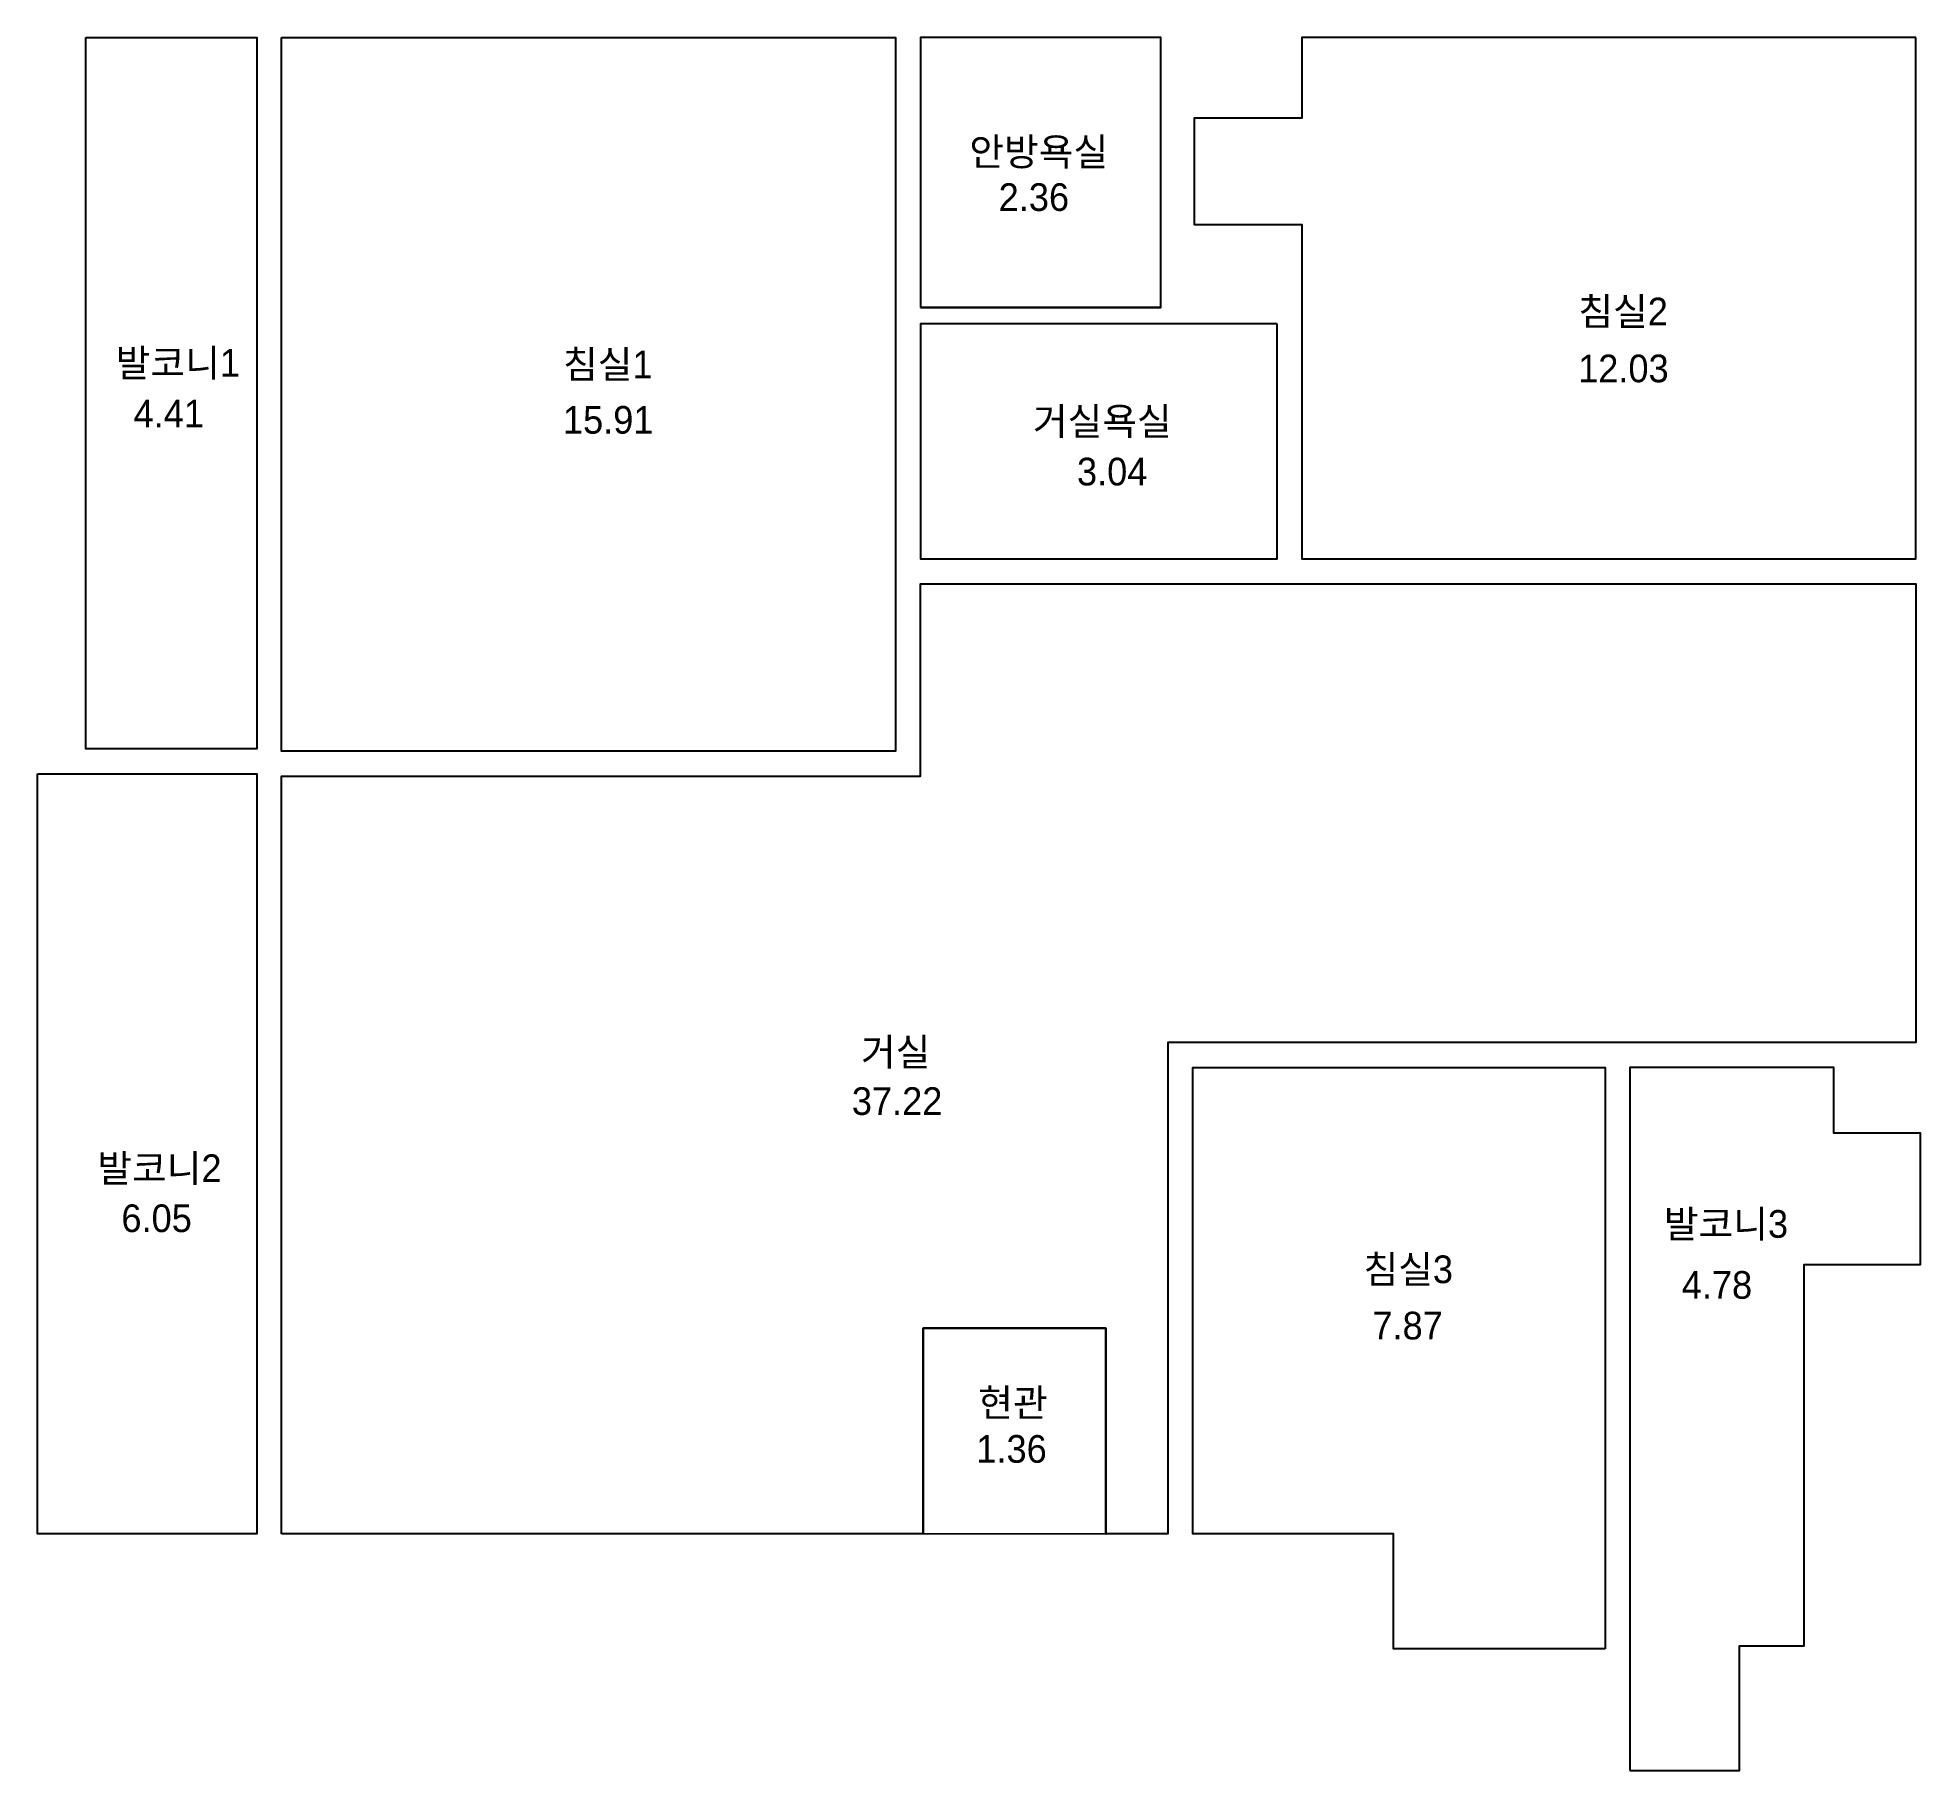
# Model space of a CAD drawing. Header units: inches. Extents: x 38372 to 259385, y 31566 to 93830.
# Drawn here: x 75268 to 86615, y 70393 to 80833 of the extents above; entities that cross this region are included whole.
import ezdxf
from ezdxf.enums import TextEntityAlignment as Align

# ---------------------------------------------------------------- set-up
doc = ezdxf.new("R2010")
doc.units = ezdxf.units.IN
doc.header["$LTSCALE"] = 50
doc.header["$MEASUREMENT"] = 0
doc.layers.add('03-TEXT', color=3, linetype='Continuous')
doc.layers.add('AREA', color=6, linetype='Continuous')
doc.styles.add('코레일둥고', font='Korail_Round_Gothic_Medium.ttf')

msp = doc.modelspace()

# ---------------------------------------------------------------- texts
at = {"layer": '03-TEXT', "style": '코레일둥고'}
for s, p in [('안방욕실', (81301.7, 80061.5)), ('침실2', (84823.5, 79099.3)), ('발코니1', (76112.9, 78789.2)), ('침실1', (78704.3, 78780.8)), ('거실욕실', (81684.8, 78437.6)), ('거실', (80439.4, 74637.1)), ('발코니2', (76002, 73937.1)), ('발코니3', (85443.6, 73601.5)), ('침실3', (83528.6, 73328.1))]:
    msp.add_text(s, height=166.67, dxfattribs=at).set_placement(p, align=Align.CENTER)
for s, p in [('2.36', (81484.3, 79788.5)), ('12.03', (85098.2, 78756)), ('4.41', (76270.3, 78483.7)), ('15.91', (78979.6, 78446.4)), ('3.04', (81956.4, 78134.6)), ('37.22', (80720.7, 74341.6)), ('6.05', (76197.2, 73635.9)), ('4.78', (85601.3, 73233.8)), ('7.87', (83736.9, 72988.9)), ('현관', (81355.2, 72524.2)), ('1.36', (81349.8, 72245.8))]:
    msp.add_text(s, height=166.67, dxfattribs=at).set_placement(p, align=Align.RIGHT)

# ---------------------------------------------------------------- linework, layer by layer
at = {"layer": 'AREA'}
for p, q in [((82038, 79207.5), (80588, 79207.5)), ((80605, 73057.5), (81705, 73057.5)), ((80605, 73057.5), (80605, 71816.5)), ((81705, 73057.5), (81705, 71816.5))]:
    msp.add_line(p, q, dxfattribs=at)
for points in [[(75558, 80832.5), (76588, 80832.5), (76588, 76547.5), (75558, 76547.5)], [(76738, 80832.5), (80438, 80832.5), (80438, 76532.5), (76738, 76532.5)], [(80588, 79207.5), (82038, 79207.5), (82038, 80832.5), (80588, 80832.5)], [(86588, 80832.5), (82888, 80832.5), (82888, 80347.5), (82238, 80347.5), (82238, 79707.5), (82888, 79707.5), (82888, 77692.5), (86588, 77692.5)], [(82738, 79107.5), (80588, 79107.5), (80588, 77692.5), (82738, 77692.5)], [(75268, 76397.5), (76588, 76397.5), (76588, 71817.5), (75268, 71817.5)], [(84715, 71124.5), (83439, 71124.5), (83439, 71817.5), (82230, 71817.5), (82230, 74627.5), (84715, 74627.5)], [(80605, 71817.5), (80605, 73057.5), (81705, 73057.5), (81705, 71816.5)]]:
    msp.add_lwpolyline(points, close=True, dxfattribs=at)
for points in [[(76738, 71817.5), (76738, 76382.5), (80588, 76382.5), (80588, 77542.5), (86588, 77542.5), (86588, 74777.5), (82080, 74777.5), (82080, 71817.5), (81705, 71817.5), (81705, 73057.5), (80605, 73057.5), (80605, 71817.5), (76738, 71817.5)], [(84865, 70392.5), (85525, 70392.5), (85525, 71142.5), (85915, 71142.5), (85915, 73440.5), (86615, 73440.5), (86615, 74232.5), (86093, 74232.5), (86093, 74627.5), (84865, 74627.5), (84865, 70392.5)]]:
    msp.add_lwpolyline(points, dxfattribs=at)

msp.set_redraw_order([(e.dxf.handle, doc.entitydb.next_handle()) for e in msp.query("TEXT MTEXT ATTDEF DIMENSION ARC_DIMENSION")])  # texts and dimensions are drawn at this point

doc.saveas('drawing.dxf')
